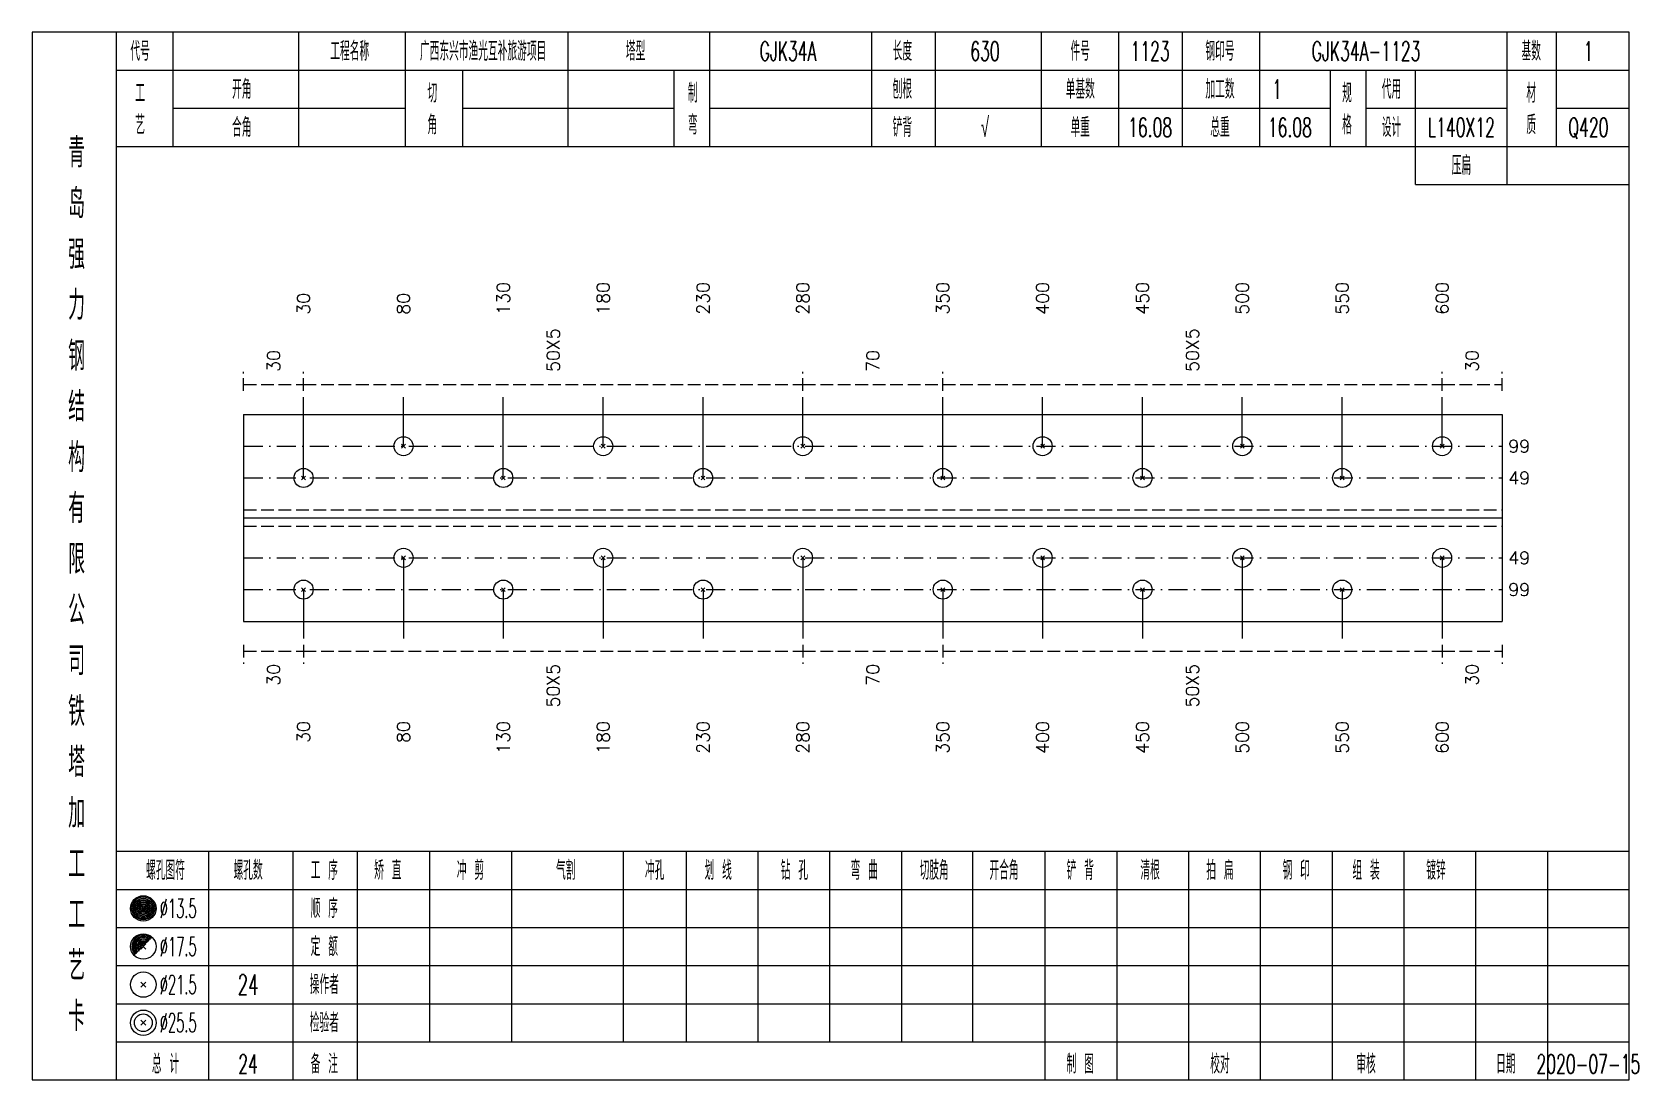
# Model space of a CAD drawing. Extents: x 0 to 2606, y -377 to 6479.
# Drawn here: x 1307 to 1559.9, y 1575 to 1740 of the extents above; entities that cross this region are included whole.
import ezdxf
from ezdxf.enums import TextEntityAlignment as Align

# ---------------------------------------------------------------- set-up
doc = ezdxf.new("R2010")
doc.units = 0
doc.header["$MEASUREMENT"] = 0
doc.linetypes.add('一点画线', pattern=[5.2, 3, -1, 0.2, -1])
doc.linetypes.add('虚线', pattern=[2.75, 2, -0.75])
doc.layers.get('0').update_dxf_attribs({"linetype": 'CONTINUOUS', "lineweight": 25})
doc.layers.add('1', color=7, linetype='CONTINUOUS', lineweight=25)
doc.layers.add('4', color=7, linetype='CONTINUOUS', lineweight=25)
doc.styles.get("Standard").update_dxf_attribs({"font": 'simplex.shx', "width": 0.7, "height": 3, "bigfont": 'gbhzfs.shx'})

msp = doc.modelspace()

# ---------------------------------------------------------------- texts
at = {"color": 7, "linetype": 'Continuous', "lineweight": 13}
for s, p in [('130', (1381.18, 1695.5)), ('180', (1396.9, 1695.5)), ('230', (1412.62, 1695.5)), ('280', (1428.34, 1695.5)), ('350', (1450.36, 1695.5)), ('400', (1466.08, 1695.5)), ('450', (1481.8, 1695.5)), ('500', (1497.52, 1695.5)), ('550', (1513.24, 1695.5)), ('600', (1528.97, 1695.5)), ('30', (1349.73, 1695.5)), ('80', (1365.46, 1695.5))]:
    msp.add_text(s, height=2, rotation=90, dxfattribs=at).set_placement(p, align=Align.MIDDLE_LEFT)
at = {"color": 8, "linetype": 'Continuous', "lineweight": 9}
for s, p in [('50X5', (1389.04, 1686.5)), ('50X5', (1489.66, 1686.5)), ('30', (1345.02, 1686.5)), ('70', (1439.35, 1686.5)), ('30', (1533.68, 1686.5))]:
    msp.add_text(s, height=2, rotation=90, dxfattribs=at).set_placement(p, align=Align.MIDDLE_LEFT)
at = {"color": 7, "linetype": 'Continuous', "lineweight": 13}
for s, p in [('99', (1539.4, 1674.79)), ('49', (1539.4, 1669.79)), ('49', (1539.4, 1657.21)), ('99', (1539.4, 1652.21))]:
    msp.add_text(s, height=2, dxfattribs=at).set_placement(p, align=Align.MIDDLE_LEFT)
at = {"color": 8, "linetype": 'Continuous', "lineweight": 9}
for s, p in [('30', (1345.02, 1640.5)), ('50X5', (1389.04, 1640.5)), ('70', (1439.35, 1640.5)), ('50X5', (1489.66, 1640.5)), ('30', (1533.68, 1640.5))]:
    msp.add_text(s, height=2, rotation=90, dxfattribs=at).set_placement(p, align=Align.MIDDLE_RIGHT)
at = {"layer": '1', "color": 7, "linetype": 'Continuous', "lineweight": 13}
for s, p in [('30', (1349.73, 1631.5)), ('80', (1365.46, 1631.5)), ('130', (1381.18, 1631.5)), ('180', (1396.9, 1631.5)), ('230', (1412.62, 1631.5)), ('280', (1428.34, 1631.5)), ('350', (1450.36, 1631.5)), ('400', (1466.08, 1631.5)), ('450', (1481.8, 1631.5)), ('500', (1497.52, 1631.5)), ('550', (1513.24, 1631.5)), ('600', (1528.97, 1631.5))]:
    msp.add_text(s, height=2, rotation=90, dxfattribs=at).set_placement(p, align=Align.MIDDLE_RIGHT)
at = {"layer": '4', "color": 1, "linetype": 'Continuous', "lineweight": 13}
for s, height, width, p in [('代号', 3, 0.6, (1324, 1737)), ('工程名称', 3, 0.6, (1357, 1737)), ('广西东兴市渔光互补旅游项目', 3, 0.6, (1378, 1737)), ('塔型', 3, 0.6, (1402, 1737)), ('GJK34A', 3, 0.6, (1426, 1737)), ('长度', 3, 0.6, (1444, 1737)), ('630', 3, 0.6, (1457, 1737)), ('件号', 3, 0.6, (1472, 1737)), ('1123', 3, 0.6, (1483, 1737)), ('钢印号', 3, 0.6, (1494, 1737)), ('GJK34A-1123', 3, 0.6, (1517, 1737)), ('基数', 3, 0.6, (1543, 1737)), ('1', 3, 0.6, (1552, 1737)), ('开角', 3, 0.6, (1340, 1731)), ('刨根', 3, 0.6, (1444, 1731)), ('单基数', 3, 0.6, (1472, 1731)), ('加工数', 3, 0.6, (1494, 1731)), ('代用', 3, 0.6, (1521, 1731)), ('工', 3, 0.6, (1324, 1730.4)), ('切', 3, 0.6, (1370, 1730.4)), ('制', 3, 0.6, (1411, 1730.4)), ('1', 3, 0.6, (1503, 1731)), ('规', 3, 0.6, (1514, 1730.4)), ('材', 3, 0.6, (1543, 1730.4)), ('艺', 3, 0.6, (1324, 1725.4)), ('合角', 3, 0.6, (1340, 1725)), ('角', 3, 0.6, (1370, 1725.4)), ('弯', 3, 0.6, (1411, 1725.4)), ('铲背', 3, 0.6, (1444, 1725)), ('√', 3, 0.6, (1457, 1725)), ('单重', 3, 0.6, (1472, 1725)), ('16.08', 3, 0.6, (1483, 1725)), ('总重', 3, 0.6, (1494, 1725)), ('16.08', 3, 0.6, (1505, 1725)), ('格', 3, 0.6, (1514, 1725.4)), ('设计', 3, 0.6, (1521, 1725)), ('L140X12', 3, 0.6, (1532, 1725)), ('质', 3, 0.6, (1543, 1725.4)), ('Q420', 3, 0.6, (1552, 1725)), ('青', 4.6, 0.8, (1314, 1721)), ('压扁', 3, 0.6, (1532, 1719)), ('岛', 4.6, 0.8, (1314, 1713)), ('强', 4.6, 0.8, (1314, 1705)), ('力', 4.6, 0.8, (1314, 1697)), ('钢', 4.6, 0.8, (1314, 1689)), ('结', 4.6, 0.8, (1314, 1681)), ('构', 4.6, 0.8, (1314, 1673)), ('有', 4.6, 0.8, (1314, 1665)), ('限', 4.6, 0.8, (1314, 1657)), ('公', 4.6, 0.8, (1314, 1649)), ('司', 4.6, 0.8, (1314, 1641)), ('铁', 4.6, 0.8, (1314, 1633)), ('塔', 4.6, 0.8, (1314, 1625)), ('加', 4.6, 0.8, (1314, 1617)), ('工', 4.6, 0.8, (1314, 1609)), ('螺孔图符', 3, 0.6, (1328, 1608)), ('螺孔数', 3, 0.6, (1341, 1608)), ('工 序', 3, 0.6, (1353, 1608)), ('矫 直', 3, 0.6, (1363, 1608)), ('冲 剪', 3, 0.6, (1376, 1608)), ('气割', 3, 0.6, (1391, 1608)), ('冲孔', 3, 0.6, (1405, 1608)), ('划 线', 3, 0.6, (1415, 1608)), ('钻 孔', 3, 0.6, (1427, 1608)), ('弯 曲', 3, 0.6, (1438, 1608)), ('切肢角', 3, 0.6, (1449, 1608)), ('开合角', 3, 0.6, (1460, 1608)), ('铲 背', 3, 0.6, (1472, 1608)), ('清根', 3, 0.6, (1483, 1608)), ('拍 扁', 3, 0.6, (1494, 1608)), ('钢 印', 3, 0.6, (1506, 1608)), ('组 装', 3, 0.6, (1517, 1608)), ('镀锌', 3, 0.6, (1528, 1608)), ('顺 序', 3, 0.6, (1353, 1602)), ('工', 4.6, 0.8, (1314, 1601)), ('%%C13.5', 3, 0.5, (1330, 1602)), ('%%C17.5', 3, 0.5, (1330, 1596)), ('定 额', 3, 0.6, (1353, 1596)), ('艺', 4.6, 0.8, (1314, 1593)), ('%%C21.5', 3, 0.5, (1330, 1590)), ('24', 3.2, 0.6, (1341, 1590)), ('操作者', 3, 0.6, (1353, 1590)), ('卡', 4.6, 0.8, (1314, 1585)), ('%%C25.5', 3, 0.5, (1330, 1584)), ('检验者', 3, 0.6, (1353, 1584)), ('总 计', 3, 0.6, (1328, 1577.5)), ('24', 3, 0.6, (1341, 1577.5)), ('备 注', 3, 0.6, (1353, 1577.5)), ('制 图', 3, 0.6, (1472, 1577.5)), ('校对', 3, 0.6, (1494, 1577.5)), ('审核', 3, 0.6, (1517, 1577.5)), ('日期', 3, 0.6, (1539, 1577.5)), ('2020-07-15', 3, 0.6, (1552, 1577.5))]:
    msp.add_text(s, height=height, dxfattribs=dict(at, width=width)).set_placement(p, align=Align.MIDDLE_CENTER)

# ---------------------------------------------------------------- linework, layer by layer
at = {"color": 8, "linetype": '虚线', "lineweight": 9}
for p, q in [((1340.3, 1683.5), (1340.3, 1686.5)), ((1349.73, 1683.5), (1349.73, 1686.5)), ((1349.73, 1683.5), (1349.73, 1686.5)), ((1428.34, 1683.5), (1428.34, 1686.5)), ((1428.34, 1683.5), (1428.34, 1686.5)), ((1450.36, 1683.5), (1450.36, 1686.5)), ((1450.36, 1683.5), (1450.36, 1686.5)), ((1528.97, 1683.5), (1528.97, 1686.5)), ((1528.97, 1683.5), (1528.97, 1686.5)), ((1538.4, 1683.5), (1538.4, 1686.5)), ((1340.3, 1684.5), (1349.73, 1684.5)), ((1349.73, 1684.5), (1428.34, 1684.5)), ((1428.34, 1684.5), (1450.36, 1684.5)), ((1450.36, 1684.5), (1528.97, 1684.5)), ((1528.97, 1684.5), (1538.4, 1684.5)), ((1340.3, 1643.5), (1340.3, 1640.5)), ((1340.3, 1642.5), (1349.73, 1642.5)), ((1349.73, 1643.5), (1349.73, 1640.5)), ((1349.73, 1643.5), (1349.73, 1640.5)), ((1349.73, 1642.5), (1428.34, 1642.5)), ((1428.34, 1643.5), (1428.34, 1640.5)), ((1428.34, 1643.5), (1428.34, 1640.5)), ((1428.34, 1642.5), (1450.36, 1642.5)), ((1450.36, 1643.5), (1450.36, 1640.5)), ((1450.36, 1643.5), (1450.36, 1640.5)), ((1450.36, 1642.5), (1528.97, 1642.5)), ((1528.97, 1643.5), (1528.97, 1640.5)), ((1528.97, 1643.5), (1528.97, 1640.5)), ((1528.97, 1642.5), (1538.4, 1642.5)), ((1538.4, 1643.5), (1538.4, 1640.5))]:
    msp.add_line(p, q, dxfattribs=at)
at = {"color": 7, "linetype": 'Continuous', "lineweight": 13}
for p, q in [((1349.73, 1669.79), (1349.73, 1682.5)), ((1365.46, 1674.79), (1365.46, 1682.5)), ((1381.18, 1669.79), (1381.18, 1682.5)), ((1396.9, 1674.79), (1396.9, 1682.5)), ((1412.62, 1669.79), (1412.62, 1682.5)), ((1428.34, 1674.79), (1428.34, 1682.5)), ((1450.36, 1669.79), (1450.36, 1682.5)), ((1466.08, 1674.79), (1466.08, 1682.5)), ((1481.8, 1669.79), (1481.8, 1682.5)), ((1497.52, 1674.79), (1497.52, 1682.5)), ((1513.24, 1669.79), (1513.24, 1682.5)), ((1528.97, 1674.79), (1528.97, 1682.5)), ((1365.16, 1674.49), (1365.76, 1675.09)), ((1365.76, 1674.49), (1365.16, 1675.09)), ((1396.6, 1674.49), (1397.2, 1675.09)), ((1397.2, 1674.49), (1396.6, 1675.09)), ((1428.04, 1674.49), (1428.64, 1675.09)), ((1428.64, 1674.49), (1428.04, 1675.09)), ((1465.78, 1674.49), (1466.38, 1675.09)), ((1466.38, 1674.49), (1465.78, 1675.09)), ((1497.22, 1674.49), (1497.82, 1675.09)), ((1497.82, 1674.49), (1497.22, 1675.09)), ((1528.67, 1674.49), (1529.27, 1675.09)), ((1529.27, 1674.49), (1528.67, 1675.09)), ((1349.43, 1669.49), (1350.03, 1670.09)), ((1350.03, 1669.49), (1349.43, 1670.09)), ((1380.88, 1669.49), (1381.48, 1670.09)), ((1381.48, 1669.49), (1380.88, 1670.09)), ((1412.32, 1669.49), (1412.92, 1670.09)), ((1412.92, 1669.49), (1412.32, 1670.09)), ((1450.06, 1669.49), (1450.66, 1670.09)), ((1450.66, 1669.49), (1450.06, 1670.09)), ((1481.5, 1669.49), (1482.1, 1670.09)), ((1482.1, 1669.49), (1481.5, 1670.09)), ((1512.94, 1669.49), (1513.54, 1670.09)), ((1513.54, 1669.49), (1512.94, 1670.09)), ((1365.46, 1657.21), (1365.46, 1644.5)), ((1396.9, 1657.21), (1396.9, 1644.5)), ((1428.34, 1657.21), (1428.34, 1644.5)), ((1466.08, 1657.21), (1466.08, 1644.5)), ((1497.52, 1657.21), (1497.52, 1644.5)), ((1528.97, 1657.21), (1528.97, 1644.5)), ((1349.73, 1652.21), (1349.73, 1644.5)), ((1381.18, 1652.21), (1381.18, 1644.5)), ((1412.62, 1652.21), (1412.62, 1644.5)), ((1450.36, 1652.21), (1450.36, 1644.5)), ((1481.8, 1652.21), (1481.8, 1644.5)), ((1513.24, 1652.21), (1513.24, 1644.5))]:
    msp.add_line(p, q, dxfattribs=at)
at = {"color": 7, "linetype": 'Continuous', "lineweight": 18}
for p, q in [((1340.3, 1679.79), (1340.3, 1647.21)), ((1340.3, 1679.79), (1538.4, 1679.79)), ((1538.4, 1679.79), (1538.4, 1647.21)), ((1340.3, 1663.5), (1538.4, 1663.5))]:
    msp.add_line(p, q, dxfattribs=at)
at = {"color": 3, "linetype": '一点画线', "lineweight": 13}
for p, q in [((1340.3, 1674.79), (1538.4, 1674.79)), ((1340.3, 1669.79), (1538.4, 1669.79)), ((1340.3, 1657.21), (1538.4, 1657.21)), ((1340.3, 1652.21), (1538.4, 1652.21))]:
    msp.add_line(p, q, dxfattribs=at)
at = {"color": 1, "linetype": '虚线', "lineweight": 18}
for p, q in [((1340.3, 1664.79), (1538.4, 1664.79)), ((1340.3, 1662.21), (1538.4, 1662.21))]:
    msp.add_line(p, q, dxfattribs=at)
at = {"color": 7, "linetype": 'Continuous', "lineweight": 13}
for centre in [(1365.46, 1674.79), (1396.9, 1674.79), (1428.34, 1674.79), (1466.08, 1674.79), (1497.52, 1674.79), (1528.97, 1674.79), (1349.73, 1669.79), (1381.18, 1669.79), (1412.62, 1669.79), (1450.36, 1669.79), (1481.8, 1669.79), (1513.24, 1669.79)]:
    msp.add_circle(centre, 1.5, dxfattribs=at)
at = {"layer": '1', "color": 7, "linetype": 'Continuous', "lineweight": 13}
for p, q in [((1365.16, 1656.91), (1365.76, 1657.51)), ((1365.76, 1656.91), (1365.16, 1657.51)), ((1396.6, 1656.91), (1397.2, 1657.51)), ((1397.2, 1656.91), (1396.6, 1657.51)), ((1428.04, 1656.91), (1428.64, 1657.51)), ((1428.64, 1656.91), (1428.04, 1657.51)), ((1465.78, 1656.91), (1466.38, 1657.51)), ((1466.38, 1656.91), (1465.78, 1657.51)), ((1497.22, 1656.91), (1497.82, 1657.51)), ((1497.82, 1656.91), (1497.22, 1657.51)), ((1528.67, 1656.91), (1529.27, 1657.51)), ((1529.27, 1656.91), (1528.67, 1657.51)), ((1349.43, 1651.91), (1350.03, 1652.51)), ((1350.03, 1651.91), (1349.43, 1652.51)), ((1380.88, 1651.91), (1381.48, 1652.51)), ((1381.48, 1651.91), (1380.88, 1652.51)), ((1412.32, 1651.91), (1412.92, 1652.51)), ((1412.92, 1651.91), (1412.32, 1652.51)), ((1450.06, 1651.91), (1450.66, 1652.51)), ((1450.66, 1651.91), (1450.06, 1652.51)), ((1481.5, 1651.91), (1482.1, 1652.51)), ((1482.1, 1651.91), (1481.5, 1652.51)), ((1512.94, 1651.91), (1513.54, 1652.51)), ((1513.54, 1651.91), (1512.94, 1652.51))]:
    msp.add_line(p, q, dxfattribs=at)
at = {"layer": '1', "color": 7, "linetype": 'Continuous', "lineweight": 18}
msp.add_line((1340.3, 1647.21), (1538.4, 1647.21), dxfattribs=at)
at = {"layer": '1', "color": 7, "linetype": 'Continuous', "lineweight": 13}
for centre in [(1365.46, 1657.21), (1396.9, 1657.21), (1428.34, 1657.21), (1466.08, 1657.21), (1497.52, 1657.21), (1528.97, 1657.21), (1349.73, 1652.21), (1381.18, 1652.21), (1412.62, 1652.21), (1450.36, 1652.21), (1481.8, 1652.21), (1513.24, 1652.21)]:
    msp.add_circle(centre, 1.5, dxfattribs=at)
at = {"layer": '4', "color": 1, "linetype": 'Continuous', "lineweight": 18}
for p, q in [((1320.3, 1575), (1320.3, 1740)), ((1329.2, 1722), (1329.2, 1740)), ((1349, 1722), (1349, 1740)), ((1365.8, 1722), (1365.8, 1740)), ((1391.4, 1722), (1391.4, 1740)), ((1413.7, 1722), (1413.7, 1740)), ((1439.2, 1722), (1439.2, 1740)), ((1449.2, 1722), (1449.2, 1740)), ((1465.9, 1722), (1465.9, 1740)), ((1478.1, 1722), (1478.1, 1740)), ((1488.1, 1722), (1488.1, 1740)), ((1500.3, 1722), (1500.3, 1740)), ((1539.2, 1716), (1539.2, 1740)), ((1547, 1722), (1547, 1740)), ((1320.3, 1734), (1558.4, 1734)), ((1374.8, 1722), (1374.8, 1734)), ((1408.1, 1722), (1408.1, 1734)), ((1511.4, 1722), (1511.4, 1734)), ((1517, 1722), (1517, 1734)), ((1524.8, 1716), (1524.8, 1734)), ((1329.2, 1728), (1365.8, 1728)), ((1374.8, 1728), (1408.1, 1728)), ((1413.7, 1728), (1511.4, 1728)), ((1517, 1728), (1539.2, 1728)), ((1547, 1728), (1558.4, 1728)), ((1320.3, 1722), (1558.4, 1722)), ((1524.8, 1716), (1558.4, 1716)), ((1320.3, 1611), (1558.4, 1611)), ((1334.8, 1575), (1334.8, 1611)), ((1348.1, 1575), (1348.1, 1611)), ((1358.2, 1575), (1358.2, 1611)), ((1369.6, 1581), (1369.6, 1611)), ((1382.5, 1581), (1382.5, 1611)), ((1400.1, 1581), (1400.1, 1611)), ((1410, 1581), (1410, 1611)), ((1421.3, 1581), (1421.3, 1611)), ((1432.6, 1581), (1432.6, 1611)), ((1443.9, 1581), (1443.9, 1611)), ((1455.1, 1581), (1455.1, 1611)), ((1466.5, 1581), (1466.5, 1611)), ((1477.8, 1581), (1477.8, 1611)), ((1489.1, 1581), (1489.1, 1611)), ((1500.4, 1581), (1500.4, 1611)), ((1511.7, 1581), (1511.7, 1611)), ((1523, 1581), (1523, 1611)), ((1534.3, 1581), (1534.3, 1611)), ((1545.6, 1581), (1545.6, 1611)), ((1320.3, 1605), (1558.4, 1605)), ((1320.3, 1599), (1558.4, 1599)), ((1320.3, 1593), (1558.4, 1593)), ((1320.3, 1587), (1558.4, 1587)), ((1320.3, 1581), (1558.4, 1581)), ((1466.5, 1575), (1466.5, 1581)), ((1477.8, 1575), (1477.8, 1581)), ((1489.1, 1575), (1489.1, 1581)), ((1500.4, 1575), (1500.4, 1581)), ((1511.7, 1575), (1511.7, 1581)), ((1523, 1575), (1523, 1581)), ((1534.3, 1575), (1534.3, 1581)), ((1545.6, 1575), (1545.6, 1581))]:
    msp.add_line(p, q, dxfattribs=at)
at = {"layer": '4', "color": 7, "linetype": 'Continuous', "lineweight": 13}
for p, q in [((1324.3, 1601.8), (1324.7, 1602.2)), ((1324.7, 1601.8), (1324.3, 1602.2)), ((1324.1, 1589.6), (1324.9, 1590.4)), ((1324.9, 1589.6), (1324.1, 1590.4)), ((1324.1, 1583.6), (1324.9, 1584.4)), ((1324.9, 1583.6), (1324.1, 1584.4))]:
    msp.add_line(p, q, dxfattribs=at)
at = {"layer": '4', "color": 7, "linetype": 'Continuous', "lineweight": 0}
for p, q in [((1324.1, 1595.6), (1324.9, 1596.4)), ((1324.1, 1596.4), (1324.9, 1595.6))]:
    msp.add_line(p, q, dxfattribs=at)
at = {"layer": '4', "color": 1, "linetype": 'Continuous', "lineweight": 18}
msp.add_lwpolyline([(1307, 1740), (1307, 1575), (1558.4, 1575), (1558.4, 1740)], close=True, dxfattribs=at)
at = {"layer": '4', "color": 7, "linetype": 'Continuous', "lineweight": 13}
for centre, radius in [((1324.5, 1602), 2), ((1324.5, 1602), 1.8), ((1324.5, 1602), 1.6), ((1324.5, 1602), 1.4), ((1324.5, 1602), 1.2), ((1324.5, 1602), 1), ((1324.5, 1602), 0.8), ((1324.5, 1602), 0.6), ((1324.5, 1602), 0.4), ((1324.5, 1602), 0.2), ((1324.5, 1596), 2), ((1324.5, 1590), 2), ((1324.5, 1584), 2), ((1324.5, 1584), 1.4)]:
    msp.add_circle(centre, radius, dxfattribs=at)
for radius in [1.8, 1.6, 1.4, 1.2, 1, 0.8, 0.6, 0.4, 0.2]:
    msp.add_arc((1324.5, 1596), radius, 45, 225, dxfattribs=at)

msp.set_redraw_order([(e.dxf.handle, doc.entitydb.next_handle()) for e in msp.query("TEXT MTEXT ATTDEF DIMENSION ARC_DIMENSION")])  # texts and dimensions are drawn at this point

doc.saveas('drawing.dxf')
